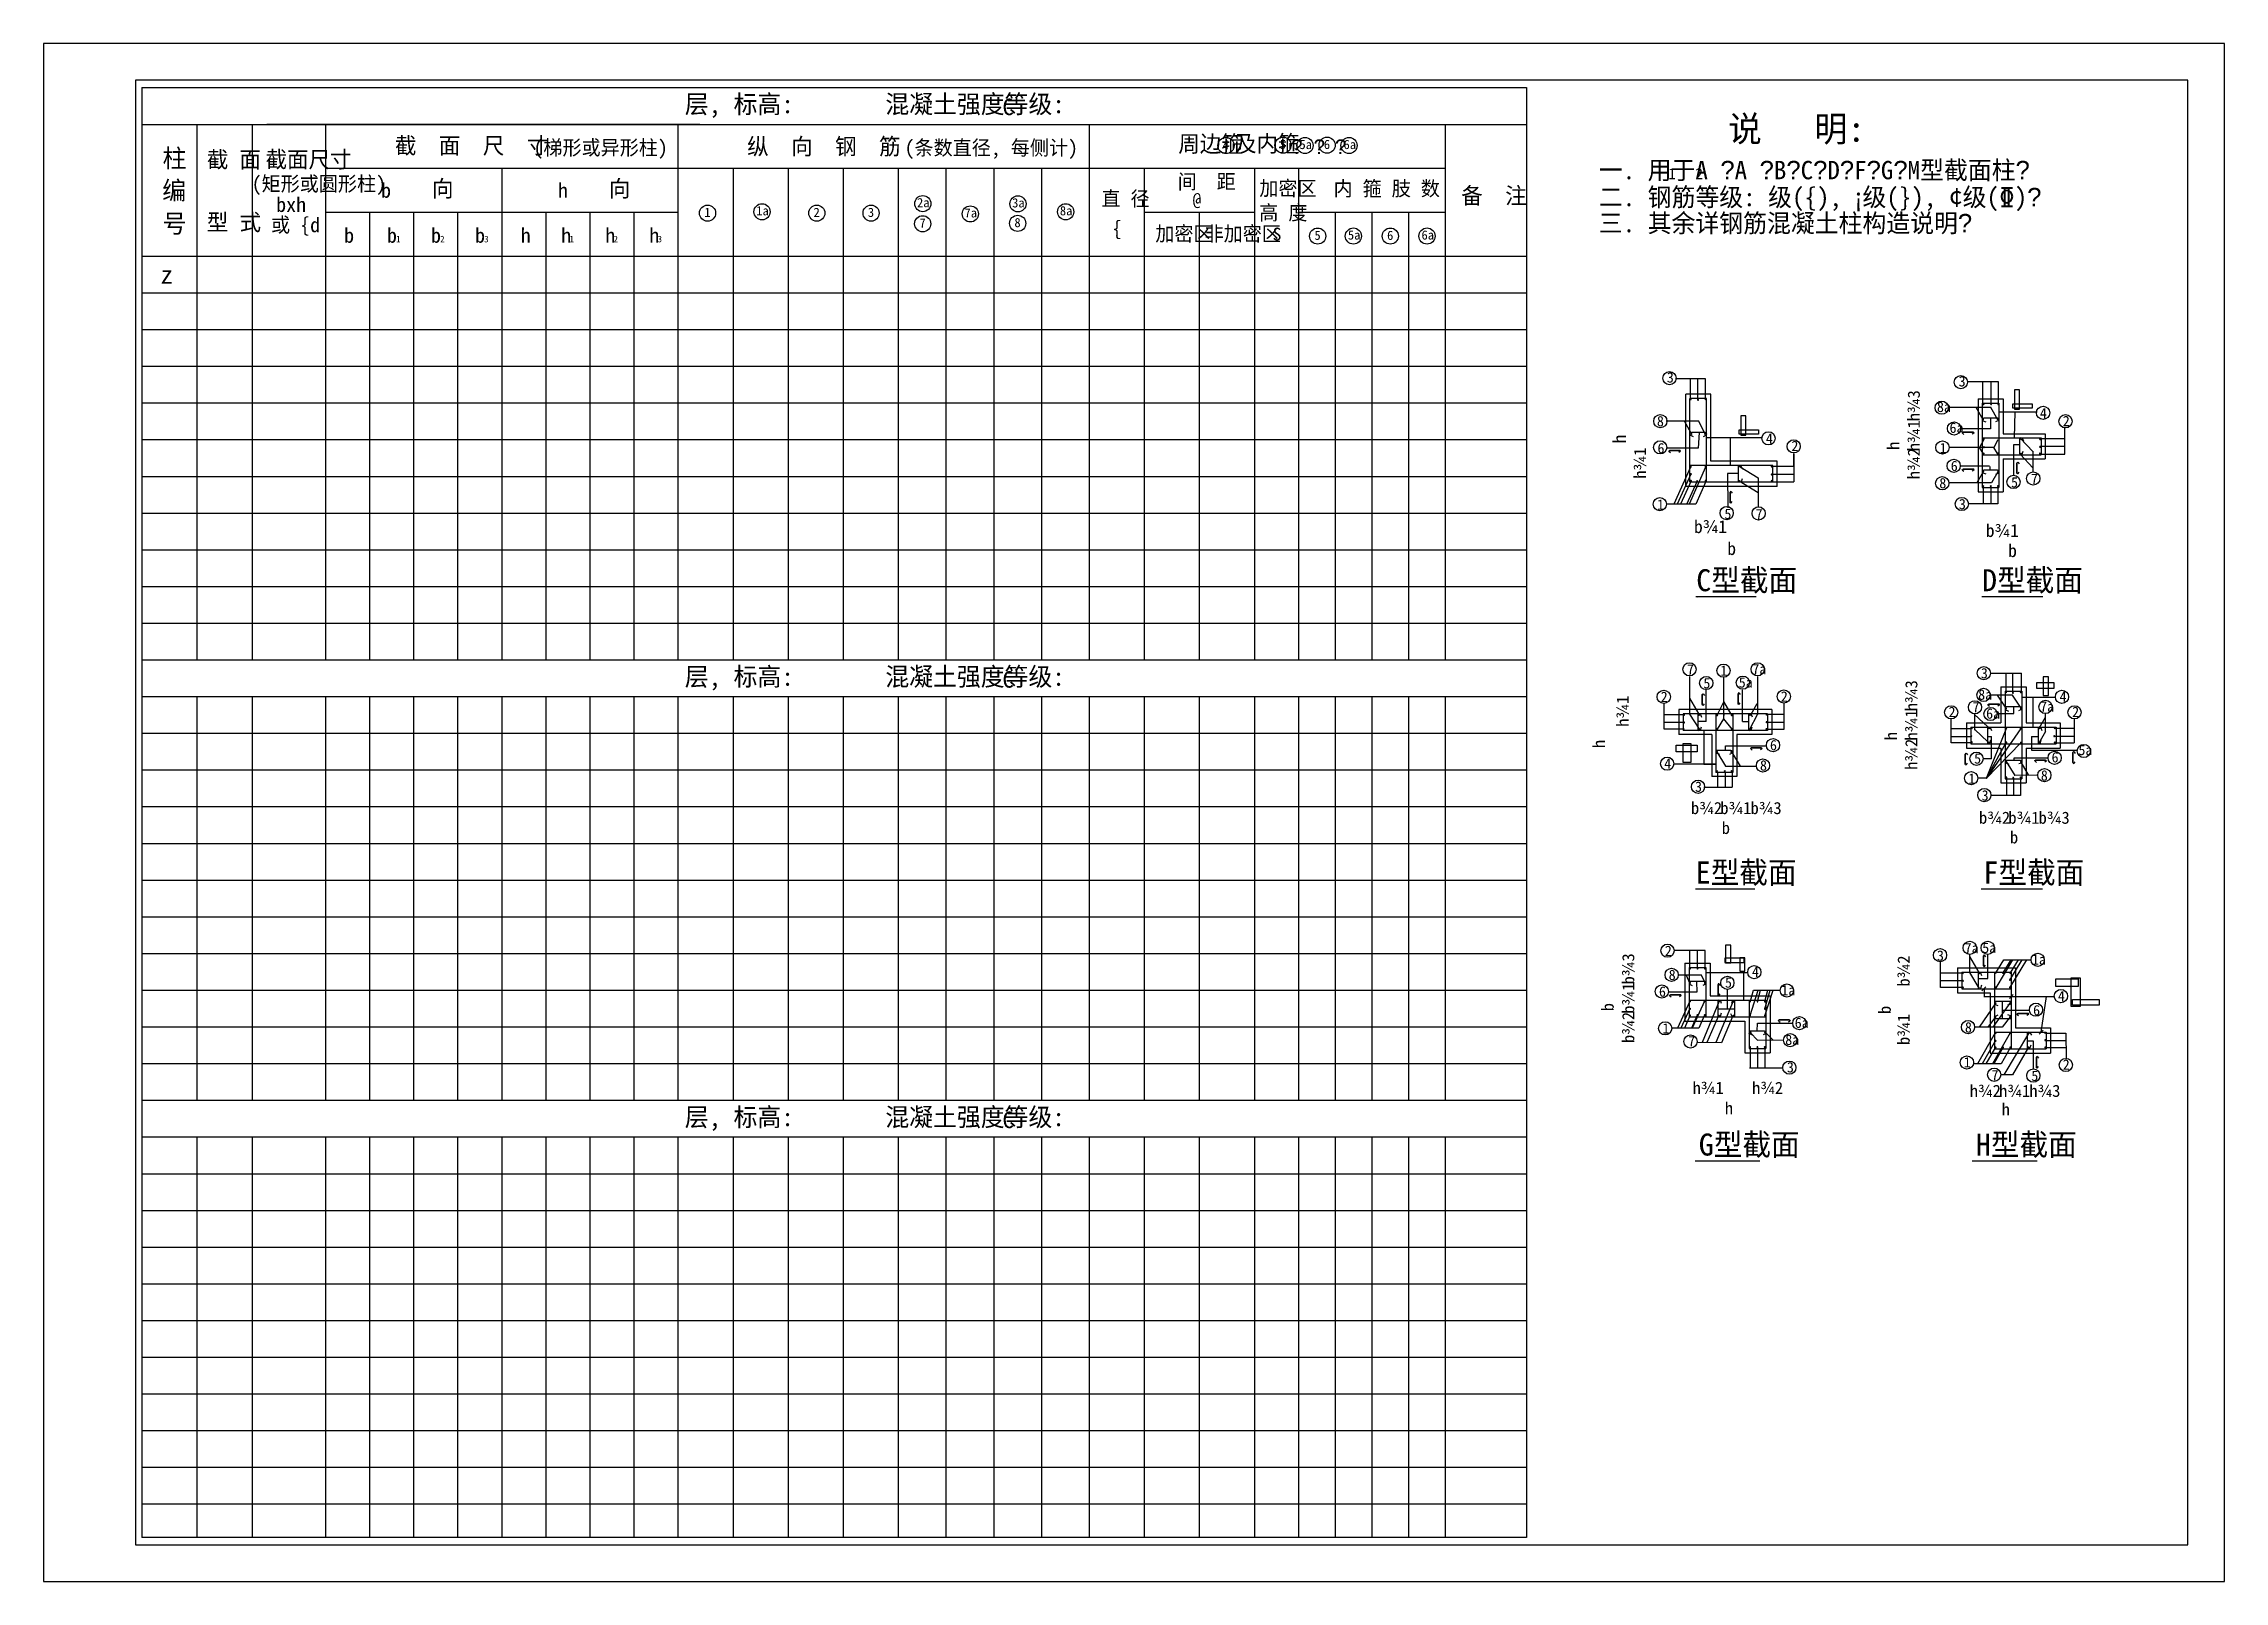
# Model space of a CAD drawing. Header units: metres. Extents: x 4568 to 182545, y -86951 to 35529.
# Drawn here: x 48245 to 89825, y -55926 to -26596 of the extents above; entities that cross this region are included whole.
import ezdxf

# ---------------------------------------------------------------- set-up
doc = ezdxf.new("R2010")
doc.units = ezdxf.units.M
for name, color, linetype in [('8', 7, 'Continuous'), ('BIAO', 3, 'Continuous'), ('DIM', 1, 'Continuous'), ('S-BAR', 1, 'Continuous'), ('S-THIN', 3, 'Continuous'), ('S-TXT', 7, 'Continuous'), ('TEXT', 7, 'Continuous'), ('TK', 7, 'Continuous'), ('Z', 4, 'Continuous')]:
    doc.layers.add(name, color=color, linetype=linetype)

msp = doc.modelspace()

# ---------------------------------------------------------------- texts
for s, height, p in [('层, 标高:        ', 350, (60469.43, -27923.49)), ('混凝土强度等级: ', 350, (64293.06, -27923.49)), (' C', 315, (66312.61, -27960.49)), ('一. 用于A %%141A %%141B%%141C%%141D%%141F%%141G%%141M型截面柱%%140', 350, (77897.82, -29182.81)), ('二. 钢筋等级:%%160级({), %%161级(}), %%162级(%%133)%%140', 350, (77897.82, -29697.4)), ('三. 其余详钢筋混凝土柱构造说明%%140', 350, (77897.82, -30194.37)), ('z', 350, (50471.02, -31176.29)), ('层, 标高:        ', 350, (60469.43, -38843.49)), ('混凝土强度等级: ', 350, (64293.06, -38843.49)), (' C', 315, (66312.61, -38880.49)), ('层, 标高:        ', 350, (60469.43, -47243.49)), ('混凝土强度等级: ', 350, (64293.06, -47243.49)), (' C', 315, (66312.61, -47280.49))]:
    msp.add_text(s, height=height).set_placement(p)
at = {"layer": 'S-TXT'}
for s, height, p in [('3', 196, (79194.07, -33060.3)), ('3', 196, (84757.44, -33134.58)), ('8a', 196, (84343.97, -33622.26)), ('4', 196, (86306.12, -33741.55)), ('8', 196, (79005.04, -33894.63)), ('4', 196, (81082, -34228.52)), ('6a', 196, (84584.35, -34020.05)), ('2', 196, (86743.64, -33892.1)), ('6', 196, (79016.51, -34408.68)), ('2', 196, (81569.02, -34368.16)), ('1', 196, (84397.79, -34407.2)), ('8', 196, (84389.32, -35076.4)), ('6', 196, (84607.7, -34748.57)), ('5', 196, (85757.2, -35060.15)), ('7', 196, (86136.58, -34995.12)), ('1', 196, (79008.83, -35486.57)), ('3', 196, (84762.34, -35476.56)), ('b%%1901', 245, (79712.65, -35930.85)), ('5', 196, (80292.32, -35661.73)), ('7', 196, (80886.72, -35667.84)), ('b%%1901', 245, (85275.83, -36005.14)), ('b', 245, (80347.65, -36348.85)), ('b', 245, (85702.31, -36389.11)), ('7', 196, (79579.24, -38629.09)), ('1', 196, (80216.1, -38651.83)), ('7a', 196, (80824.86, -38622.25)), ('3', 196, (85181.14, -38702.05)), ('2', 196, (79077.56, -39152.12)), ('5', 196, (79891.3, -38892.11)), ('5a', 196, (80565.02, -38877.29)), ('2', 196, (81367.77, -39145.81)), ('8a', 196, (85130.19, -39110.13)), ('4', 196, (86683.54, -39146.14)), ('2', 196, (84565.41, -39440.7)), ('7', 196, (85022.23, -39347.41)), ('6a', 196, (85281.93, -39472.02)), ('7a', 196, (86311.97, -39336.46)), ('2', 196, (86921.99, -39440.7)), ('6', 196, (81160.75, -40072.9)), ('4', 196, (79142.95, -40427.23)), ('8', 196, (80969.68, -40460.44)), ('5', 196, (85053.1, -40327.24)), ('6', 196, (86530.14, -40304.89)), ('5a', 196, (87041.92, -40166.33)), ('3', 196, (79731.6, -40866.32)), ('1', 196, (84944.65, -40713.4)), ('8', 196, (86325.2, -40651.66)), ('b%%1902', 231, (79654.64, -41290.86)), ('b%%1901', 231, (80213.73, -41290.86)), ('b%%1903', 231, (80790.3, -41290.86)), ('3', 196, (85196.64, -41032.48)), ('b', 231, (80241.65, -41670.24)), ('b%%1902', 231, (85146.96, -41475.34)), ('b%%1901', 231, (85706.05, -41475.34)), ('b%%1903', 231, (86282.61, -41475.34)), ('b', 231, (85737.35, -41850.2)), ('2', 196, (79155.84, -43997)), ('3', 196, (84344.61, -44087.04)), ('7a', 196, (84872.53, -43943.73)), ('5a', 196, (85208.18, -43940.35)), ('1a', 196, (86155.51, -44161.05)), ('8', 196, (79229.13, -44456.14)), ('5', 196, (80303.61, -44601.3)), ('4', 196, (80817.43, -44395.78)), ('6', 196, (79044.2, -44773.9)), ('1a', 196, (81377.27, -44747.8)), ('4', 196, (86649.88, -44859.87)), ('1', 196, (79110.83, -45475.99)), ('6a', 196, (81632.49, -45369.19)), ('8', 196, (84877.57, -45456.18)), ('6', 196, (86177.55, -45128.87)), ('7', 196, (79601.25, -45718)), ('8a', 196, (81452.04, -45693.96)), ('3', 196, (81483.3, -46217.78)), ('1', 196, (84856.08, -46122.19)), ('2', 196, (86743.04, -46167.26)), ('h%%1901', 231, (79684.76, -46627.96)), ('h%%1902', 231, (80818.76, -46627.96)), ('h%%1902', 231, (84969.57, -46684.95)), ('7', 196, (85385, -46366.99)), ('h%%1901', 231, (85528.67, -46684.95)), ('h%%1903', 231, (86105.23, -46684.95)), ('5', 196, (86143.96, -46379.89)), ('h', 231, (80299.18, -47014.66)), ('h', 231, (85577.4, -47039.02))]:
    msp.add_text(s, height=height, dxfattribs=at).set_placement(p)
for s, height, p in [('h%%1903', 231, (84017.44, -33799.38)), ('h', 245, (78413.84, -34221.28)), ('h%%1901', 231, (84017.44, -34371.71)), ('h%%1901', 231, (78797.26, -34894.73)), ('h', 231, (83627.36, -34345.96)), ('h%%1902', 231, (84017.44, -34905.01)), ('h%%1901', 231, (78467.31, -39626.09)), ('h%%1903', 231, (83971.35, -39330.55)), ('h%%1901', 231, (83971.35, -39889.26)), ('h', 231, (78013.78, -40033.07)), ('h', 231, (83585.66, -39882.82)), ('h%%1902', 231, (83971.35, -40447.98)), ('b%%1903', 231, (78573.98, -44539.89)), ('b%%1902', 231, (83824.54, -44580.4)), ('b%%1901', 231, (78573.98, -45098.61)), ('b', 231, (78182.36, -45052.06)), ('b%%1902', 231, (78573.98, -45657.33)), ('b', 231, (83464.94, -45104.35)), ('b%%1901', 231, (83824.54, -45695.2))]:
    msp.add_text(s, height=height, rotation=90, dxfattribs=at).set_placement(p)
at = {"layer": 'TEXT'}
for s, height, p in [('说   明:', 490, (80366.51, -28466.11)), ('柱', 350, (50513.17, -28956.22)), ('截 面', 315, (51356.3, -28963.26)), ('截面尺寸', 315, (52477.09, -28962.05)), ('截  面  尺  寸 ', 315, (54943.28, -28697.85)), ('(梯形或异形柱)', 280, (57583.06, -28718.97)), ('纵  向  钢  筋', 315, (61659.68, -28713.39)), ('(条数直径, 每侧计)', 280, (64658.69, -28721.59)), ('周边箍', 315, (69880.82, -28664.32)), ('4', 175, (70727.89, -28612.85)), ('及内箍', 315, (70961.19, -28658.75)), ('5', 175, (71815.29, -28605.35)), ('%%141', 280, (72031.86, -28703.26)), ('5a', 175, (72190.07, -28607.04)), ('%%141', 280, (72459.36, -28703.26)), ('6', 175, (72655.56, -28605.35)), ('%%141', 280, (72866.97, -28703.26)), ('6a', 175, (73030.33, -28607.04)), ('(矩形或圆形柱)', 280, (52210.43, -29407.72)), ('间  距', 280, (69868.1, -29366.83)), ('1', 210, (79223.19, -29181.52)), ('2', 210, (79739.88, -29181.52)), ('编', 350, (50507.26, -29571.3)), ('bxh', 280, (52678.31, -29806.53)), ('b', 280, (54679.04, -29534.76)), (' 向', 315, (55436.3, -29516.89)), ('h', 280, (58049.94, -29534.76)), (' 向', 315, (58807.2, -29516.89)), ('直 径', 280, (68414.51, -29692.08)), ('@', 245, (70151.12, -29681.01)), ('加密区', 280, (71424.31, -29494.88)), ('内 箍 肢 数', 280, (72840.22, -29499.23)), ('备  注', 315, (75274.92, -29651.61)), ('号', 350, (50513.17, -30201.99)), ('型 式', 315, (51356.3, -30159.48)), ('或 {d', 280, (52581.05, -30192.39)), ('1', 175, (60842.97, -29901.16)), ('1a', 175, (61833.05, -29870.67)), ('2', 175, (62925.48, -29901.16)), ('3', 175, (63960.68, -29901.16)), ('2a', 175, (64897.79, -29715.49)), ('7', 175, (64944.92, -30104.34)), ('7a', 175, (65803.78, -29911.58)), ('3a', 175, (66711.7, -29720.1)), ('8', 175, (66755.29, -30096.58)), ('8a', 175, (67621.74, -29870.67)), ('高 度', 280, (71423.11, -29959.23)), ('b', 280, (53974.62, -30393.73)), ('b', 280, (54791.47, -30393.73)), ('1', 126, (54964.91, -30386.28)), ('b', 280, (55631.47, -30393.73)), ('2', 126, (55804.91, -30386.28)), ('b', 280, (56471.47, -30393.73)), ('3', 126, (56644.91, -30386.28)), ('h', 280, (57341.19, -30393.73)), ('h', 280, (58112.66, -30393.73)), ('1', 126, (58270.97, -30386.28)), ('h', 280, (58952.66, -30393.73)), ('2', 126, (59110.97, -30386.28)), ('h', 280, (59792.66, -30393.73)), ('3', 126, (59950.97, -30386.28)), ('{', 280, (68616.98, -30259.23)), ('加密区', 280, (69441.68, -30361.29)), ('非加密区', 280, (70381.09, -30361.29)), ('S', 245, (71678.66, -30350.57)), ('5', 175, (72475.73, -30339.11)), ('5a', 175, (73113.19, -30333.71)), ('6', 175, (73860.35, -30339.11)), ('6a', 175, (74517.02, -30333.71))]:
    msp.add_text(s, height=height, dxfattribs=at).set_placement(p)
at = {"layer": 'Z'}
for s, p in [('C型截面', (79755.52, -37039.87)), ('D型截面', (85204.66, -37039.87)), ('E型截面', (79744.69, -42614.72)), ('F型截面', (85230.97, -42614.72)), ('G型截面', (79803.8, -47803.33)), ('H型截面', (85087.38, -47803.33))]:
    msp.add_text(s, height=420, dxfattribs=at).set_placement(p)

# ---------------------------------------------------------------- linework, layer by layer
at = {"layer": '8'}
for p, q in [((85525.52, -33620.42), (86253.26, -33620.42)), ((85525.52, -33620.42), (86253.26, -33620.42)), ((79802.92, -33798.59), (79184.46, -33798.59)), ((79802.92, -33798.59), (79184.46, -33798.59)), ((79656.91, -34023.17), (79530.5, -33798.59)), ((79812.25, -34012.91), (79789.48, -34310.9)), ((79812.25, -34012.91), (79789.48, -34310.9)), ((79922.31, -34044.22), (79802.92, -33798.59)), ((79922.31, -34044.22), (79802.92, -33798.59)), ((79789.48, -34310.9), (79198.49, -34310.9)), ((79789.48, -34310.9), (79198.49, -34310.9)), ((79953.57, -34107.38), (81017.84, -34107.38)), ((79953.57, -34107.38), (81017.84, -34107.38)), ((85238.77, -34144.49), (85158.41, -34300.91)), ((85505.88, -34150.38), (85430.91, -34300.91)), ((79646.93, -34674.91), (79329.17, -35379.47)), ((79650.51, -34809.27), (79389.67, -35379.47)), ((79928.62, -34671.66), (79618.65, -35377.63)), ((80594.53, -34665.71), (80933.57, -34880.06)), ((80933.57, -34880.06), (80933.57, -35425.27)), ((80933.57, -34900.41), (80933.57, -35425.27)), ((79655.44, -34935.5), (79452.35, -35379.47)), ((79655.44, -34935.5), (79452.35, -35379.47)), ((79774.32, -34939.94), (79571.23, -35383.91)), ((80573.46, -34932.39), (80933.57, -35160.06)), ((85669.03, -39644.45), (85283.37, -40611.38)), ((85945.23, -39659.41), (85283.54, -40610.94)), ((85657.04, -39929.36), (85283.33, -40611.23))]:
    msp.add_line(p, q, dxfattribs=at)
at = {"layer": 'BIAO'}
for p, q in [((50119.56, -27435.51), (50119.56, -55085.51)), ((76519.36, -27435.51), (76519.36, -55085.51)), ((51169.56, -28135.51), (51169.56, -38355.51)), ((52219.56, -28135.51), (52219.56, -38355.51)), ((60759.56, -28135.51), (52499.56, -28135.51)), ((53619.56, -28135.51), (53619.56, -38355.51)), ((60339.56, -28135.51), (60339.56, -38355.51)), ((60339.56, -28135.51), (60339.56, -38355.51)), ((68179.56, -28135.51), (68179.56, -37655.51)), ((68179.56, -28135.51), (68179.56, -38355.51)), ((74969.56, -28135.51), (74969.56, -38355.51)), ((69299.56, -28975.51), (53630.85, -28975.51)), ((56979.56, -28975.51), (56979.56, -38355.51)), ((61389.56, -28975.51), (61389.56, -38355.51)), ((62439.56, -28975.51), (62439.56, -38355.51)), ((63489.56, -28975.51), (63489.56, -38355.51)), ((64539.56, -28975.51), (64539.56, -38355.51)), ((65449.56, -28975.51), (65449.56, -38355.51)), ((66359.56, -28975.51), (66359.56, -38355.51)), ((67269.56, -28975.51), (67269.56, -38355.51)), ((74969.56, -28975.51), (67759.56, -28975.51)), ((69229.56, -28975.51), (69229.56, -38355.51)), ((71329.56, -28975.51), (71329.56, -38355.51)), ((72169.56, -28975.51), (72169.56, -38355.51)), ((74969.56, -28975.51), (74969.56, -38355.51)), ((60339.56, -29815.51), (53630.85, -29815.51)), ((54459.56, -29815.51), (54459.56, -38355.51)), ((55299.56, -29815.51), (55299.56, -38355.51)), ((56139.56, -29815.51), (56139.56, -38355.51)), ((57819.56, -29815.51), (57819.56, -38355.51)), ((58659.56, -29815.51), (58659.56, -38355.51)), ((59499.56, -29815.51), (59499.56, -38355.51)), ((71329.56, -29815.51), (69229.56, -29815.51)), ((70279.56, -29815.51), (70279.56, -38355.51)), ((74969.56, -29815.51), (72169.56, -29815.51)), ((72869.56, -29815.51), (72869.56, -38355.51)), ((73569.56, -29815.51), (73569.56, -38355.51)), ((74269.56, -29815.51), (74269.56, -38355.51)), ((63069.56, -30655.51), (50119.56, -30655.51)), ((76519.36, -30655.51), (63069.56, -30655.51)), ((63069.56, -31355.51), (50119.56, -31355.51)), ((76519.36, -31355.51), (63069.56, -31355.51)), ((63069.56, -32055.51), (50119.56, -32055.51)), ((76519.36, -32055.51), (63069.56, -32055.51)), ((63069.56, -32755.51), (50119.56, -32755.51)), ((76519.36, -32755.51), (63069.56, -32755.51)), ((63069.56, -33455.51), (50119.56, -33455.51)), ((76519.36, -33455.51), (63069.56, -33455.51)), ((63069.56, -34155.51), (50119.56, -34155.51)), ((76519.36, -34155.51), (63069.56, -34155.51)), ((63069.56, -34855.51), (50119.56, -34855.51)), ((76519.36, -34855.51), (63069.56, -34855.51)), ((63069.56, -35555.51), (50119.56, -35555.51)), ((76519.36, -35555.51), (63069.56, -35555.51)), ((63069.56, -36255.51), (50119.56, -36255.51)), ((76519.36, -36255.51), (63069.56, -36255.51)), ((63069.56, -36955.51), (50119.56, -36955.51)), ((76519.36, -36955.51), (63069.56, -36955.51)), ((63069.56, -37655.51), (50119.56, -37655.51)), ((76519.36, -37655.51), (63069.56, -37655.51)), ((63069.56, -38355.51), (50119.56, -38355.51)), ((76519.36, -38355.51), (63069.56, -38355.51)), ((63069.56, -39055.51), (50119.56, -39055.51)), ((51169.56, -39055.51), (51169.56, -46755.51)), ((52219.56, -39055.51), (52219.56, -46755.51)), ((53619.56, -39055.51), (53619.56, -46755.51)), ((54459.56, -39055.51), (54459.56, -46755.51)), ((55299.56, -39055.51), (55299.56, -46755.51)), ((56139.56, -39055.51), (56139.56, -46755.51)), ((56979.56, -39055.51), (56979.56, -46755.51)), ((57819.56, -39055.51), (57819.56, -46755.51)), ((58659.56, -39055.51), (58659.56, -46755.51)), ((59499.56, -39055.51), (59499.56, -46755.51)), ((60339.56, -39055.51), (60339.56, -46755.51)), ((60339.56, -39055.51), (60339.56, -46755.51)), ((61389.56, -39055.51), (61389.56, -46755.51)), ((62439.56, -39055.51), (62439.56, -46755.51)), ((76519.36, -39055.51), (63069.56, -39055.51)), ((63489.56, -39055.51), (63489.56, -46755.51)), ((64539.56, -39055.51), (64539.56, -46755.51)), ((65449.56, -39055.51), (65449.56, -46755.51)), ((66359.56, -39055.51), (66359.56, -46755.51)), ((67269.56, -39055.51), (67269.56, -46755.51)), ((68179.56, -39055.51), (68179.56, -46755.51)), ((69229.56, -39055.51), (69229.56, -46755.51)), ((70279.56, -39055.51), (70279.56, -46755.51)), ((71329.56, -39055.51), (71329.56, -46755.51)), ((72169.56, -39055.51), (72169.56, -46755.51)), ((72869.56, -39055.51), (72869.56, -46755.51)), ((73569.56, -39055.51), (73569.56, -46755.51)), ((74269.56, -39055.51), (74269.56, -46755.51)), ((74969.56, -39055.51), (74969.56, -46755.51)), ((63069.56, -39755.51), (50119.56, -39755.51)), ((76519.36, -39755.51), (63069.56, -39755.51)), ((63069.56, -40455.51), (50119.56, -40455.51)), ((76519.36, -40455.51), (63069.56, -40455.51)), ((63069.56, -41155.51), (50119.56, -41155.51)), ((76519.36, -41155.51), (63069.56, -41155.51)), ((63069.56, -41855.51), (50119.56, -41855.51)), ((76519.36, -41855.51), (63069.56, -41855.51)), ((63069.56, -42555.51), (50119.56, -42555.51)), ((76519.36, -42555.51), (63069.56, -42555.51)), ((63069.56, -43255.51), (50119.56, -43255.51)), ((76519.36, -43255.51), (63069.56, -43255.51)), ((63069.56, -43955.51), (50119.56, -43955.51)), ((76519.36, -43955.51), (63069.56, -43955.51)), ((63069.56, -44655.51), (50119.56, -44655.51)), ((76519.36, -44655.51), (63069.56, -44655.51)), ((63069.56, -45355.51), (50119.56, -45355.51)), ((76519.36, -45355.51), (63069.56, -45355.51)), ((63069.56, -46055.51), (50119.56, -46055.51)), ((76519.36, -46055.51), (63069.56, -46055.51)), ((63069.56, -46755.51), (50119.56, -46755.51)), ((76519.36, -46755.51), (63069.56, -46755.51)), ((63069.56, -47455.51), (50119.56, -47455.51)), ((51169.56, -47455.51), (51169.56, -55085.51)), ((52219.56, -47455.51), (52219.56, -55085.51)), ((53619.56, -47455.51), (53619.56, -55085.51)), ((54459.56, -47455.51), (54459.56, -55085.51)), ((55299.56, -47455.51), (55299.56, -55085.51)), ((56139.56, -47455.51), (56139.56, -55085.51)), ((56979.56, -47455.51), (56979.56, -55085.51)), ((57819.56, -47455.51), (57819.56, -55085.51)), ((58659.56, -47455.51), (58659.56, -55085.51)), ((59499.56, -47455.51), (59499.56, -55085.51)), ((60339.56, -47455.51), (60339.56, -55085.51)), ((60339.56, -47455.51), (60339.56, -55085.51)), ((61389.56, -47455.51), (61389.56, -55085.51)), ((62439.56, -47455.51), (62439.56, -55085.51)), ((76519.36, -47455.51), (63069.56, -47455.51)), ((63489.56, -47455.51), (63489.56, -55085.51)), ((64539.56, -47455.51), (64539.56, -55085.51)), ((65449.56, -47455.51), (65449.56, -55085.51)), ((66359.56, -47455.51), (66359.56, -55085.51)), ((67269.56, -47455.51), (67269.56, -55085.51)), ((68179.56, -47455.51), (68179.56, -55085.51)), ((69229.56, -47455.51), (69229.56, -55085.51)), ((70279.56, -47455.51), (70279.56, -55085.51)), ((71329.56, -47455.51), (71329.56, -55085.51)), ((72169.56, -47455.51), (72169.56, -55085.51)), ((72869.56, -47455.51), (72869.56, -55085.51)), ((73569.56, -47455.51), (73569.56, -55085.51)), ((74269.56, -47455.51), (74269.56, -55085.51)), ((74969.56, -47455.51), (74969.56, -55085.51)), ((63069.56, -48155.51), (50119.56, -48155.51)), ((76519.36, -48155.51), (63069.56, -48155.51)), ((63069.56, -48855.51), (50119.56, -48855.51)), ((76519.36, -48855.51), (63069.56, -48855.51)), ((63069.56, -49555.51), (50119.56, -49555.51)), ((76519.36, -49555.51), (63069.56, -49555.51)), ((63069.56, -50255.51), (50119.56, -50255.51)), ((76519.36, -50255.51), (63069.56, -50255.51)), ((63069.56, -50955.51), (50119.56, -50955.51)), ((76519.36, -50955.51), (63069.56, -50955.51)), ((63069.56, -51655.51), (50119.56, -51655.51)), ((76519.36, -51655.51), (63069.56, -51655.51)), ((63069.56, -52355.51), (50119.56, -52355.51)), ((76519.36, -52355.51), (63069.56, -52355.51)), ((63069.56, -53055.51), (50119.56, -53055.51)), ((76519.36, -53055.51), (63069.56, -53055.51)), ((63069.56, -53755.51), (50119.56, -53755.51)), ((76519.36, -53755.51), (63069.56, -53755.51)), ((63069.56, -54455.51), (50119.56, -54455.51)), ((76519.36, -54455.51), (63069.56, -54455.51)), ((63069.56, -55085.51), (50119.56, -55085.51)), ((76519.36, -55085.51), (63069.56, -55085.51))]:
    msp.add_line(p, q, dxfattribs=at)
at = {"layer": 'DIM'}
for p, q in [((79930.34, -32989.98), (79361.64, -32989.98)), ((79930.34, -32989.98), (79361.64, -32989.98)), ((79645.99, -33378.32), (79645.99, -32989.98)), ((79645.99, -33378.32), (79645.99, -32989.98)), ((79786.95, -33391.14), (79786.95, -33002.79)), ((79786.95, -33391.14), (79786.95, -33002.79)), ((79930.34, -33387.79), (79930.34, -32989.98)), ((79930.34, -33387.79), (79930.34, -32989.98)), ((85517.95, -33047.43), (84929.74, -33047.43)), ((85217.64, -33469.46), (85217.64, -33047.43)), ((85381.5, -33469.46), (85381.5, -33047.43)), ((85517.95, -33469.46), (85517.95, -33047.43)), ((85377.18, -33535.11), (84574.99, -33535.11)), ((85227.02, -33769.57), (85091.66, -33535.11)), ((85508.57, -33769.57), (85373.2, -33535.11)), ((85826.63, -33617.75), (85817.54, -34116.85)), ((79644.58, -34021.75), (79637.03, -34033.06)), ((79663.45, -34014.21), (79644.58, -34021.75)), ((79927.54, -34014.21), (79663.45, -34014.21)), ((79943.89, -34064.44), (79886.47, -34094.13)), ((79946.4, -34019.23), (79927.54, -34014.21)), ((79953.94, -34051.87), (79943.89, -34064.44)), ((79953.94, -34034.32), (79946.4, -34019.23)), ((84827.84, -34019.85), (84832.59, -34010.34)), ((84827.84, -34020.29), (84834.17, -34028.21)), ((84832.59, -34010.34), (84844.48, -34007.18)), ((84834.17, -34028.21), (84859.66, -34048.16)), ((85034.52, -34007.18), (84844.48, -34007.18)), ((84844.48, -34007.18), (85034.52, -34007.18)), ((85044.82, -34028.21), (85018.68, -34047.51)), ((85046.41, -34010.34), (85034.52, -34007.18)), ((85051.16, -34020.29), (85044.82, -34028.21)), ((85051.16, -34019.85), (85046.41, -34010.34)), ((85219.34, -33746.66), (85211.8, -33757.97)), ((85213.06, -33770.44), (85220.6, -33783.01)), ((85238.21, -33739.12), (85219.34, -33746.66)), ((85505.46, -33739.12), (85241.37, -33739.12)), ((85518.65, -33783.01), (85458.27, -33809.23)), ((85521.16, -33744.14), (85502.3, -33739.12)), ((85528.71, -33770.44), (85518.65, -33783.01)), ((85528.71, -33759.23), (85521.16, -33744.14)), ((86784.9, -34426.07), (86784.9, -33924.7)), ((79231.64, -34366.05), (79236.4, -34356.54)), ((79231.64, -34366.49), (79237.98, -34374.41)), ((79236.4, -34356.54), (79248.28, -34353.38)), ((79237.98, -34374.41), (79263.47, -34394.35)), ((79248.28, -34353.38), (79438.33, -34353.38)), ((79438.33, -34353.38), (79248.28, -34353.38)), ((79448.63, -34374.41), (79422.48, -34393.71)), ((79450.21, -34356.54), (79438.33, -34353.38)), ((79454.96, -34366.49), (79448.63, -34374.41)), ((79454.96, -34366.05), (79450.21, -34356.54)), ((80400.24, -34104.71), (80400.24, -34640.14)), ((80400.24, -34104.71), (80400.24, -34640.14)), ((81617.47, -34657.03), (81617.47, -34410.76)), ((81617.47, -34657.03), (81617.47, -34410.76)), ((81617.47, -34410.76), (81617.47, -34950.66)), ((81617.47, -34410.76), (81617.47, -34950.66)), ((85430.91, -34300.91), (84588.34, -34300.91)), ((85806.25, -34247.88), (85802.51, -34831.92)), ((85918.01, -34247.88), (85806.25, -34247.88)), ((85923.04, -34121.05), (85918.01, -34139.91)), ((85918.01, -34139.91), (85918.01, -34409.06)), ((85918.01, -34409.06), (85925.55, -34427.93)), ((85938.12, -34113.5), (85923.04, -34121.05)), ((85925.55, -34427.93), (85936.86, -34435.48)), ((85940.27, -34125.96), (86169.83, -34374.54)), ((85940.27, -34435.45), (86169.83, -34684.02)), ((85955.68, -34434.22), (85968.24, -34426.67)), ((85968.24, -34426.67), (85986.22, -34370.74)), ((86173.15, -34371.54), (86173.15, -34758.96)), ((86315.66, -34125.96), (86784.9, -34125.96)), ((86315.66, -34273.69), (86784.9, -34273.69)), ((86315.66, -34426.07), (86784.9, -34426.07)), ((80563.77, -34795.92), (80350.82, -34795.92)), ((80563.77, -34795.92), (80350.82, -34795.92)), ((80350.82, -34795.92), (80357.67, -35447.77)), ((80350.82, -34795.92), (80357.67, -35447.77)), ((80559.95, -34646.9), (80554.93, -34665.76)), ((80554.93, -34665.76), (80554.93, -34929.85)), ((80575.03, -34639.35), (80559.95, -34646.9)), ((80592.59, -34639.35), (80605.16, -34649.41)), ((80605.16, -34649.41), (80635.9, -34714.95)), ((81190.95, -34657.03), (81617.47, -34657.03)), ((81190.95, -34657.03), (81617.47, -34657.03)), ((81190.95, -34810.71), (81617.47, -34810.71)), ((81190.95, -34810.71), (81617.47, -34810.71)), ((85345.32, -34658.16), (84779.32, -34658.16)), ((84827.84, -34723.37), (84832.59, -34713.87)), ((84827.84, -34723.82), (84834.17, -34731.74)), ((84832.59, -34713.87), (84844.48, -34710.71)), ((84834.17, -34731.74), (84859.66, -34751.68)), ((85034.52, -34710.71), (84844.48, -34710.71)), ((84844.48, -34710.71), (85034.52, -34710.71)), ((85044.82, -34731.74), (85018.68, -34751.04)), ((85046.41, -34713.87), (85034.52, -34710.71)), ((85051.16, -34723.82), (85044.82, -34731.74)), ((85051.16, -34723.37), (85046.41, -34713.87)), ((85227.02, -34763.69), (85104.5, -34975.9)), ((85219.35, -34739.14), (85211.8, -34750.45)), ((85213.06, -34769.27), (85220.61, -34781.84)), ((85238.22, -34731.6), (85219.35, -34739.14)), ((85220.61, -34781.84), (85274.26, -34803.23)), ((85502.3, -34731.6), (85238.22, -34731.6)), ((85353.11, -34658.87), (85353.11, -34731.6)), ((85508.57, -34763.69), (85386.05, -34975.9)), ((85521.17, -34736.63), (85502.3, -34731.6)), ((85528.71, -34751.71), (85521.17, -34736.63)), ((85873.96, -34584.33), (85870.8, -34596.21)), ((85870.8, -34596.21), (85870.8, -34786.26)), ((85870.8, -34786.26), (85870.8, -34596.21)), ((85873.96, -34798.14), (85870.8, -34786.26)), ((85883.47, -34579.57), (85873.96, -34584.33)), ((85883.47, -34802.9), (85873.96, -34798.14)), ((85883.91, -34579.57), (85891.83, -34585.91)), ((85883.91, -34802.9), (85891.83, -34796.56)), ((85891.83, -34585.91), (85911.13, -34612.05)), ((85891.83, -34796.56), (85911.77, -34771.07)), ((79934.9, -34945.54), (79747.74, -35379.47)), ((79934.9, -34945.54), (79747.74, -35379.47)), ((80402.35, -35141.39), (80399.18, -35153.27)), ((80399.18, -35153.27), (80399.18, -35343.32)), ((80399.18, -35343.32), (80399.18, -35153.27)), ((80411.85, -35136.63), (80402.35, -35141.39)), ((80412.3, -35136.63), (80420.22, -35142.97)), ((80420.22, -35142.97), (80439.52, -35169.11)), ((80420.22, -35353.62), (80440.16, -35328.13)), ((80554.93, -34929.85), (80562.47, -34948.72)), ((80562.47, -34948.72), (80573.78, -34956.26)), ((81190.95, -34950.66), (81617.47, -34950.66)), ((81190.95, -34950.66), (81617.47, -34950.66)), ((85386.05, -34975.9), (84574.99, -34975.9)), ((85227.02, -35045.05), (85227.02, -35370.72)), ((85372.12, -35045.05), (85372.12, -35370.72)), ((85508.57, -35045.05), (85508.57, -35370.72)), ((79747.74, -35379.47), (79190.83, -35379.47)), ((79747.74, -35379.47), (79190.83, -35379.47)), ((80402.35, -35355.2), (80399.18, -35343.32)), ((80411.85, -35359.95), (80402.35, -35355.2)), ((80412.3, -35359.95), (80420.22, -35353.62)), ((85508.57, -35370.72), (84947.97, -35370.72)), ((79631.31, -39382.86), (79631.31, -38664.1)), ((79631.31, -39382.86), (79631.31, -38664.1)), ((80921.1, -38664.1), (80921.1, -39388.79)), ((85373.97, -38604.42), (85958.08, -38604.42)), ((85662.56, -38961.92), (85662.56, -38604.42)), ((85793.96, -38971.3), (85793.96, -38613.8)), ((85958.08, -38946.38), (85958.08, -38604.42)), ((79809.14, -39387.81), (79631.31, -39079.8)), ((79809.14, -39387.81), (79631.31, -39079.8)), ((79874.42, -39000.9), (79871.25, -39012.79)), ((79871.25, -39202.84), (79871.25, -39012.79)), ((79871.25, -39012.79), (79871.25, -39202.84)), ((79883.92, -38996.15), (79874.42, -39000.9)), ((79884.37, -38996.15), (79892.29, -39002.49)), ((79892.29, -39002.49), (79911.59, -39028.63)), ((79946.63, -39523.38), (79946.63, -38906.85)), ((80280.15, -39473.13), (80280.15, -38682.3)), ((80557.22, -38982.45), (80554.06, -38994.33)), ((80554.06, -39184.38), (80554.06, -38994.33)), ((80554.06, -38994.33), (80554.06, -39184.38)), ((80566.72, -38977.69), (80557.22, -38982.45)), ((80567.17, -38977.69), (80575.09, -38984.03)), ((80575.09, -38984.03), (80594.39, -39010.18)), ((80638.53, -39524.91), (80638.53, -38918.79)), ((85787.8, -39021.97), (85369.53, -39025.69)), ((85662.56, -39272.79), (85501.7, -39024.51)), ((85950.31, -39272.79), (85787.8, -39021.97)), ((85965.86, -39062.95), (86591.91, -39062.95)), ((86175.84, -39062.95), (86175.84, -39631.87)), ((79145.52, -39669.22), (79145.52, -39182.59)), ((79513.1, -39395.03), (79145.52, -39395.03)), ((79822.74, -39680.65), (79631.31, -39382.86)), ((79822.74, -39680.65), (79631.31, -39382.86)), ((79791.01, -39386.33), (79785.99, -39405.19)), ((79785.99, -39405.19), (79785.99, -39674.35)), ((79806.1, -39378.79), (79791.01, -39386.33)), ((79823.65, -39378.79), (79836.22, -39388.84)), ((79836.22, -39388.84), (79854.76, -39442.66)), ((79874.42, -39214.72), (79871.25, -39202.84)), ((79883.92, -39219.47), (79874.42, -39214.72)), ((79884.37, -39219.47), (79892.29, -39213.14)), ((79892.29, -39213.14), (79912.23, -39187.65)), ((80421.57, -39387.81), (80280.15, -39142.87)), ((80437.02, -39669.22), (80280.15, -39473.13)), ((80557.22, -39196.26), (80554.06, -39184.38)), ((80566.72, -39201.02), (80557.22, -39196.26)), ((80567.17, -39201.02), (80575.09, -39194.68)), ((80575.09, -39194.68), (80595.03, -39169.19)), ((80758.86, -39386.33), (80753.83, -39405.19)), ((80753.83, -39405.19), (80753.83, -39674.35)), ((80773.94, -39378.79), (80758.86, -39386.33)), ((80775.46, -39673.03), (80921.1, -39388.79)), ((80791.49, -39378.79), (80804.06, -39388.84)), ((80794.46, -39396.96), (80917.21, -39184.35)), ((80804.06, -39388.84), (80822.6, -39436.49)), ((81101.62, -39387.81), (81433.02, -39387.81)), ((81433.02, -39669.22), (81433.02, -39182.59)), ((84612.67, -39933.39), (84612.67, -39481.86)), ((85314.09, -39625.13), (85054.57, -39385.14)), ((85064.97, -39693.36), (85068.17, -39381.97)), ((85065.13, -39677.93), (85068.17, -39381.97)), ((85314.09, -39625.13), (85068.01, -39397.57)), ((85316.86, -39205.08), (85321.61, -39195.58)), ((85316.86, -39205.53), (85323.19, -39213.45)), ((85321.61, -39195.58), (85333.49, -39192.41)), ((85323.19, -39213.45), (85348.68, -39233.39)), ((85523.54, -39192.41), (85333.49, -39192.41)), ((85333.49, -39192.41), (85523.54, -39192.41)), ((85810.32, -39377.59), (85495.12, -39377.59)), ((85533.84, -39213.45), (85507.7, -39232.75)), ((85535.43, -39195.58), (85523.54, -39192.41)), ((85540.18, -39205.53), (85533.84, -39213.45)), ((85540.18, -39205.08), (85535.43, -39195.58)), ((85939.44, -39245.7), (85642.83, -39245.7)), ((85810.32, -39375.31), (85810.32, -39245.7)), ((85955.79, -39295.93), (85900.15, -39323.89)), ((85958.31, -39250.73), (85939.44, -39245.7)), ((85965.85, -39283.37), (85955.79, -39295.93)), ((85965.85, -39265.81), (85958.31, -39250.73)), ((86292.5, -39653.61), (86415.55, -39440.47)), ((86415.55, -39718.54), (86415.55, -39371.28)), ((86962.38, -39475.64), (86962.38, -39933.39)), ((79513.1, -39542.79), (79145.52, -39542.79)), ((79513.1, -39669.22), (79145.52, -39669.22)), ((79946.63, -39523.38), (79785.99, -39523.38)), ((79785.99, -39674.35), (79793.53, -39693.21)), ((79793.53, -39693.21), (79804.84, -39700.76)), ((79903.01, -39693.38), (79903.01, -40337.74)), ((80638.53, -39524.91), (80753.83, -39524.91)), ((80753.83, -39674.35), (80761.37, -39693.21)), ((80761.37, -39693.21), (80772.68, -39700.76)), ((81094.4, -39669.22), (81433.02, -39669.22)), ((81101.62, -39535.57), (81433.02, -39535.57)), ((84992.11, -39814.67), (84603.26, -39814.67)), ((85001.51, -39664.6), (84612.67, -39664.6)), ((85314.09, -39912.61), (85064.97, -39677.78)), ((85316.12, -39639.09), (85311.09, -39657.96)), ((85311.09, -39657.96), (85311.09, -39945.8)), ((85311.09, -39809.04), (85387.25, -39809.04)), ((85331.2, -39631.55), (85316.12, -39639.09)), ((85348.75, -39631.55), (85361.32, -39641.6)), ((85361.32, -39641.6), (85381.97, -39695.14)), ((85387.25, -40236.63), (85387.25, -39807.9)), ((86146.63, -39809.04), (86146.63, -40068.64)), ((86146.63, -39809.04), (86275.24, -39809.04)), ((86146.63, -39809.04), (86146.63, -39809.04)), ((86280.27, -39641.55), (86275.24, -39660.41)), ((86275.24, -39660.41), (86275.24, -39948.25)), ((86295.35, -39634), (86280.27, -39641.55)), ((86292.5, -39933.39), (86420.75, -39708.15)), ((86312.9, -39634), (86325.47, -39644.06)), ((86325.47, -39644.06), (86346.08, -39697.6)), ((86586.4, -39803.68), (86952.98, -39803.68)), ((86595.8, -39653.61), (86962.38, -39653.61)), ((80133.9, -40088.36), (80126.36, -40099.67)), ((80152.77, -40080.82), (80133.9, -40088.36)), ((80148.51, -40102.16), (80311.27, -40377.83)), ((80416.86, -40080.82), (80152.77, -40080.82)), ((80314.58, -40080.82), (80314.58, -39987.02)), ((80314.58, -39987.02), (81101.45, -39987.02)), ((80433.21, -40131.06), (80391.71, -40156.81)), ((80435.72, -40085.85), (80416.86, -40080.82)), ((80427.12, -40102.16), (80589.88, -40377.83)), ((80443.27, -40118.49), (80433.21, -40131.06)), ((80443.27, -40100.93), (80435.72, -40085.85)), ((80788.46, -40040.77), (80793.21, -40031.27)), ((80788.46, -40041.21), (80794.8, -40049.13)), ((80793.21, -40031.27), (80805.1, -40028.1)), ((80794.8, -40049.13), (80820.29, -40069.08)), ((80805.1, -40028.1), (80995.15, -40028.1)), ((80995.15, -40028.1), (80805.1, -40028.1)), ((81005.45, -40049.13), (80979.3, -40068.44)), ((81007.03, -40031.27), (80995.15, -40028.1)), ((81011.78, -40041.21), (81005.45, -40049.13)), ((81011.78, -40040.77), (81007.03, -40031.27)), ((85017.07, -39933.39), (84612.67, -39933.39)), ((84887.78, -40135.08), (84884.61, -40146.96)), ((84884.61, -40146.96), (84884.61, -40337.01)), ((84884.61, -40337.01), (84884.61, -40146.96)), ((84897.28, -40130.32), (84887.78, -40135.08)), ((84897.73, -40130.32), (84905.65, -40136.66)), ((84905.65, -40136.66), (84924.95, -40162.8)), ((84905.65, -40347.31), (84925.59, -40321.82)), ((85387.25, -40236.63), (85223.16, -40236.63)), ((85943.74, -39933.57), (85283.49, -40611.35)), ((85943.74, -39933.57), (85283.49, -40611.35)), ((85939.44, -40268.53), (85642.83, -40268.53)), ((85665.09, -40289.62), (85832.7, -40552.6)), ((85814.18, -40267.27), (85814.18, -40219)), ((85814.18, -40219), (86470.83, -40219)), ((85955.79, -40318.77), (85906.2, -40334.66)), ((85958.31, -40273.56), (85939.44, -40268.53)), ((85942.49, -40298.84), (86081.49, -40539.58)), ((85965.85, -40306.2), (85955.79, -40318.77)), ((85965.85, -40288.64), (85958.31, -40273.56)), ((86146.63, -40068.64), (87021.08, -40068.64)), ((86207.9, -40276.02), (86212.66, -40266.52)), ((86207.9, -40276.47), (86214.24, -40284.39)), ((86212.66, -40266.52), (86224.54, -40263.35)), ((86214.24, -40284.39), (86239.73, -40304.33)), ((86414.59, -40263.35), (86224.54, -40263.35)), ((86224.54, -40263.35), (86414.59, -40263.35)), ((86424.89, -40284.39), (86398.75, -40303.69)), ((86426.47, -40266.52), (86414.59, -40263.35)), ((86431.23, -40276.47), (86424.89, -40284.39)), ((86431.23, -40276.02), (86426.47, -40266.52)), ((86595.8, -39933.39), (86962.38, -39933.39)), ((86940.74, -40104.98), (86937.57, -40116.86)), ((86937.57, -40116.86), (86937.57, -40306.91)), ((86937.57, -40306.91), (86937.57, -40116.86)), ((86940.74, -40318.79), (86937.57, -40306.91)), ((86950.24, -40100.22), (86940.74, -40104.98)), ((86950.24, -40323.55), (86940.74, -40318.79)), ((86950.69, -40100.22), (86958.61, -40106.56)), ((86950.69, -40323.55), (86958.61, -40317.21)), ((86958.61, -40106.56), (86977.91, -40132.7)), ((86958.61, -40317.21), (86978.55, -40291.72)), ((80131.36, -40337.74), (79330.95, -40337.74)), ((79903.01, -40337.74), (80131.36, -40337.74)), ((80159.87, -40484.6), (80159.87, -40780.44)), ((80307.73, -40484.6), (80307.73, -40780.44)), ((80311.27, -40377.83), (80904.97, -40377.83)), ((80437.33, -40477.38), (80437.33, -40780.44)), ((84887.78, -40348.89), (84884.61, -40337.01)), ((84897.28, -40353.65), (84887.78, -40348.89)), ((84897.73, -40353.65), (84905.65, -40347.31)), ((85286.94, -40606.38), (85122.85, -40606.38)), ((85671.01, -40593.99), (85671.01, -40935.94)), ((85802.41, -40603.37), (85802.41, -40945.32)), ((85828.66, -40546.26), (86248.57, -40539.58)), ((85934.75, -40601.76), (85934.75, -40935.94)), ((79902.73, -40780.44), (80436.95, -40780.44)), ((85934.75, -40935.94), (85376.14, -40935.94)), ((79923.09, -43891.48), (79331.46, -43891.48)), ((79634.67, -44223.11), (79634.67, -43891.48)), ((79782.29, -44230.5), (79782.29, -43891.48)), ((79923.09, -44230.5), (79923.09, -43891.48)), ((84972.86, -44309.14), (84972.86, -43962.34)), ((85147.86, -44311.75), (84972.86, -44008.64)), ((85235.41, -43984.6), (85232.24, -43996.49)), ((85232.24, -44186.53), (85232.24, -43996.49)), ((85232.24, -43996.49), (85232.24, -44186.53)), ((85244.91, -43979.85), (85235.41, -43984.6)), ((85245.36, -43979.85), (85253.28, -43986.19)), ((85253.28, -43986.19), (85272.58, -44012.33)), ((85315.69, -44423.57), (85315.69, -43962.34)), ((85466.61, -44320.33), (85618.22, -44068.64)), ((85471.22, -44602.66), (85791.14, -44071.04)), ((85605.61, -44320.33), (85757.21, -44068.64)), ((85618.22, -44068.64), (86135.34, -44071.04)), ((85736.95, -44459.82), (85971.37, -44070.28)), ((85736.95, -44602.66), (86056.87, -44071.04)), ((85744.08, -44317.96), (85900.46, -44071.04)), ((79856.94, -44361.83), (79415.66, -44361.83)), ((79634.67, -44518.72), (79568.52, -44369.22)), ((79913.91, -44486.46), (79617.3, -44486.46)), ((79758.71, -44486.46), (79768.17, -44684.44)), ((79923.09, -44511.33), (79856.94, -44361.83)), ((79932.77, -44491.48), (79913.91, -44486.46)), ((79932.97, -44312.59), (80725.8, -44312.59)), ((80653.46, -44312.78), (80653.46, -44840.4)), ((84410.71, -44598.27), (84410.71, -44109.26)), ((84826.19, -44324.35), (84410.71, -44324.35)), ((84840.17, -44471.98), (84410.71, -44471.98)), ((85147.86, -44612.25), (84972.86, -44309.14)), ((85132.48, -44314.02), (85127.45, -44332.88)), ((85127.45, -44332.88), (85127.45, -44620.73)), ((85147.56, -44306.48), (85132.48, -44314.02)), ((85133.88, -44423.57), (85315.69, -44423.57)), ((85165.11, -44306.48), (85177.68, -44316.53)), ((85177.68, -44316.53), (85196.86, -44366.35)), ((85235.41, -44198.42), (85232.24, -44186.53)), ((85244.91, -44203.17), (85235.41, -44198.42)), ((85245.36, -44203.17), (85253.28, -44196.83)), ((85253.28, -44196.83), (85273.22, -44171.35)), ((79768.17, -44684.44), (79229.18, -44684.44)), ((79244.58, -44749.59), (79249.34, -44740.09)), ((79244.58, -44750.04), (79250.92, -44757.96)), ((79249.34, -44740.09), (79261.22, -44736.92)), ((79250.92, -44757.96), (79276.41, -44777.9)), ((79451.27, -44736.92), (79261.22, -44736.92)), ((79261.22, -44736.92), (79451.27, -44736.92)), ((79634.67, -44858.68), (79398.73, -45372.63)), ((79461.57, -44757.96), (79435.42, -44777.26)), ((79463.15, -44740.09), (79451.27, -44736.92)), ((79467.91, -44750.04), (79461.57, -44757.96)), ((79467.91, -44749.59), (79463.15, -44740.09)), ((79915.31, -44858.68), (79679.36, -45372.63)), ((80195.17, -44858.68), (79865.81, -45644.91)), ((79930.26, -44536.69), (79880.63, -44560.59)), ((79940.32, -44524.12), (79930.26, -44536.69)), ((79940.32, -44506.57), (79932.77, -44491.48)), ((80460.24, -44858.68), (80130.88, -45644.91)), ((80171.35, -44847.71), (80166.32, -44866.57)), ((80166.32, -44866.57), (80166.32, -45154.42)), ((80186.43, -44840.17), (80171.35, -44847.71)), ((80174.83, -44530.44), (80171.67, -44542.32)), ((80171.67, -44542.32), (80171.67, -44732.37)), ((80171.67, -44732.37), (80171.67, -44542.32)), ((80174.83, -44744.25), (80171.67, -44732.37)), ((80184.34, -44525.68), (80174.83, -44530.44)), ((80184.34, -44749.01), (80174.83, -44744.25)), ((80184.78, -44525.68), (80192.7, -44532.02)), ((80184.78, -44749.01), (80192.7, -44742.67)), ((80192.7, -44532.02), (80212, -44558.17)), ((80192.7, -44742.67), (80212.64, -44717.18)), ((80203.98, -44840.17), (80216.55, -44850.22)), ((80216.55, -44850.22), (80232.49, -44898.4)), ((80344.63, -44636.42), (80344.63, -45010.92)), ((80490.34, -45133.39), (80490.34, -44845.55)), ((80780.96, -44880.85), (80849.93, -44651.82)), ((80780.96, -45132.13), (80936.73, -44651.82)), ((80849.93, -44651.82), (81353.06, -44651.82)), ((80921.18, -44866.07), (80981.61, -44651.82)), ((81061.99, -44866.07), (81122.42, -44651.82)), ((81061.99, -45139.52), (81222.03, -44651.82)), ((81061.99, -45006.79), (81162.11, -44651.82)), ((84840.17, -44598.27), (84410.71, -44598.27)), ((85468.52, -44888.15), (85148.21, -45356.48)), ((85193.55, -44555.78), (85174.11, -44619.44)), ((85239.44, -44770.02), (86584.47, -44770.02)), ((85243.64, -44624.13), (85243.64, -44770.02)), ((85746.6, -44879.49), (85410.69, -45355.65)), ((85739.27, -44863.05), (85442.66, -44863.05)), ((85588.42, -44863.05), (85588.42, -45191.93)), ((85758.13, -44868.07), (85739.27, -44863.05)), ((85765.68, -44900.71), (85755.62, -44913.28)), ((85765.68, -44883.16), (85758.13, -44868.07)), ((86328.91, -45450.57), (86431.45, -44767.9)), ((79634.67, -44999.4), (79463.33, -45372.63)), ((79634.29, -45139.52), (79529.3, -45372.63)), ((79767.11, -45139.52), (79662.13, -45372.63)), ((79907.92, -45139.52), (79802.93, -45372.63)), ((80179.21, -45139.52), (79957.51, -45644.91)), ((80166.32, -45006.49), (80490.34, -45006.49)), ((80452.84, -45139.52), (80238.92, -45652.7)), ((80440.11, -45149.74), (80417.5, -45101.57)), ((80452.68, -45159.8), (80440.11, -45149.74)), ((80470.23, -45159.8), (80485.32, -45152.25)), ((80485.32, -45152.25), (80490.34, -45133.39)), ((80919.12, -45431.62), (80921.47, -45279.93)), ((80921.47, -45279.93), (81585.32, -45279.93)), ((81321.78, -45230.17), (81326.53, -45220.67)), ((81321.78, -45230.62), (81328.12, -45238.53)), ((81326.53, -45220.67), (81338.42, -45217.5)), ((81328.12, -45238.53), (81353.61, -45258.48)), ((81528.47, -45217.5), (81338.42, -45217.5)), ((81338.42, -45217.5), (81528.47, -45217.5)), ((81538.77, -45238.53), (81512.62, -45257.84)), ((81540.35, -45220.67), (81528.47, -45217.5)), ((81545.1, -45230.62), (81538.77, -45238.53)), ((81545.1, -45230.17), (81540.35, -45220.67)), ((85461.87, -45156.78), (85312.84, -45356.19)), ((85436.36, -45154.27), (85446.42, -45141.7)), ((85436.36, -45171.83), (85443.9, -45186.91)), ((85443.9, -45186.91), (85462.77, -45191.93)), ((85446.42, -45149.99), (85512.66, -45121.23)), ((85462.77, -45191.93), (85759.38, -45191.93)), ((85737.97, -45157.38), (85588.94, -45356.79)), ((85589.5, -45030.27), (86108.33, -45030.27)), ((85755.62, -44913.28), (85689.38, -44933.75)), ((85870.56, -45104.78), (85875.31, -45095.28)), ((85870.56, -45105.23), (85876.89, -45113.15)), ((85875.31, -45095.28), (85887.19, -45092.12)), ((85876.89, -45113.15), (85902.38, -45133.09)), ((85887.19, -45092.12), (86077.24, -45092.12)), ((86077.24, -45092.12), (85887.19, -45092.12)), ((86087.54, -45113.15), (86061.4, -45132.45)), ((86089.13, -45095.28), (86077.24, -45092.12)), ((86093.88, -45105.23), (86087.54, -45113.15)), ((86093.88, -45104.78), (86089.13, -45095.28)), ((79802.93, -45372.63), (79297.29, -45372.63)), ((80238.92, -45652.7), (79772, -45644.91)), ((81059.68, -45431.19), (80763.06, -45431.19)), ((80789.94, -45464.69), (80925.41, -45600.07)), ((80925.41, -45600.07), (81416.96, -45597.72)), ((81076.03, -45481.43), (81033.1, -45498.69)), ((81078.54, -45436.22), (81059.68, -45431.19)), ((81069.38, -45449.91), (81218.24, -45598.67)), ((81086.09, -45468.86), (81076.03, -45481.43)), ((81086.09, -45451.3), (81078.54, -45436.22)), ((85588.94, -45356.79), (85059.93, -45356.79)), ((85455.55, -45464.82), (85115.13, -46054.44)), ((85462.55, -45611.07), (85206.57, -46054.44)), ((85462.55, -45737.36), (85279.48, -46054.44)), ((85742.27, -45464.82), (85401.84, -46054.44)), ((85610.1, -45737.36), (85427.03, -46054.44)), ((86088.16, -45473.47), (85618.03, -46261.84)), ((86088.16, -45734.05), (85783.45, -46261.84)), ((86063.94, -45618.18), (86182.3, -45618.18)), ((86072.77, -45455.99), (86067.75, -45474.86)), ((86067.75, -45474.86), (86067.75, -45762.7)), ((86087.86, -45448.45), (86072.77, -45455.99)), ((86105.41, -45448.45), (86117.98, -45458.51)), ((86117.98, -45458.51), (86145.44, -45508.3)), ((86182.3, -45618.18), (86182.3, -46164.18)), ((86420.58, -45471.8), (86801.74, -45471.8)), ((86426.23, -45606.29), (86802.95, -45606.29)), ((86801.74, -45471.8), (86806.02, -45948.13)), ((80773.57, -46129.83), (81409.57, -46129.83)), ((80785.47, -45744.09), (80785.47, -46135.78)), ((80921.18, -45745.53), (80921.18, -46129.83)), ((81061.99, -45745.53), (81061.99, -46129.83)), ((85567.27, -46054.44), (85038.26, -46054.44)), ((85742.27, -45751.33), (85567.27, -46054.44)), ((86245.36, -45918.05), (86242.2, -45929.94)), ((86242.2, -46119.98), (86242.2, -45929.94)), ((86242.2, -45929.94), (86242.2, -46119.98)), ((86245.36, -46131.87), (86242.2, -46119.98)), ((86254.87, -45913.3), (86245.36, -45918.05)), ((86254.87, -46136.62), (86245.36, -46131.87)), ((86255.31, -45913.3), (86263.23, -45919.64)), ((86255.31, -46136.62), (86263.23, -46130.29)), ((86263.23, -45919.64), (86282.53, -45945.78)), ((86263.23, -46130.29), (86283.18, -46104.8)), ((86426.23, -45745.7), (86804.2, -45745.7)), ((85783.45, -46261.84), (85565.77, -46261.84)), ((80013.46, -46691.76), (80013.46, -46691.76))]:
    msp.add_line(p, q, dxfattribs=at)
for points in [[(85276.43, -44586.45), (85202.19, -44660.7)], [(85799.75, -44732.9), (85725.5, -44807.14)], [(86367.79, -45413.45), (86293.54, -45487.69)]]:
    msp.add_lwpolyline(points, dxfattribs=at)
for centre in [(70789.36, -28540.37), (71876.76, -28532.87), (72295.09, -28539.31), (72717.02, -28532.87), (73135.35, -28539.31), (65008.02, -29647.76), (66821.94, -29652.38), (60904.43, -29828.68), (61943.28, -29802.94), (62986.94, -29828.68), (64022.15, -29828.68), (65006.39, -30031.87), (65914.02, -29843.86), (66816.76, -30024.11), (67731.97, -29802.94), (72537.2, -30266.63), (73218.21, -30265.98), (73921.81, -30266.63), (74622.04, -30265.98)]:
    msp.add_circle(centre, 154, dxfattribs=at)
at = {"layer": 'S-BAR'}
for p, q in [((85920.39, -33199.76), (85823.06, -33199.76)), ((85920.39, -33199.76), (85823.06, -33199.76)), ((85823.06, -33199.76), (85823.06, -33566.35)), ((85823.06, -33199.76), (85823.06, -33566.35)), ((85920.39, -33566.35), (85920.39, -33199.76)), ((85920.39, -33566.35), (85920.39, -33199.76)), ((80035.61, -33279.56), (79554.01, -33279.56)), ((80035.61, -33279.56), (79554.01, -33279.56)), ((79953.57, -33361.6), (79636.05, -33361.6)), ((79953.57, -33361.6), (79636.05, -33361.6)), ((79636.05, -34957.66), (79636.05, -33361.6)), ((79636.05, -34957.66), (79636.05, -33361.6)), ((79953.57, -34957.66), (79953.57, -33361.6)), ((79953.57, -34957.66), (79953.57, -33361.6)), ((85209.96, -33453.91), (85209.96, -35060.93)), ((85527.48, -33453.91), (85527.48, -35060.93)), ((85793.12, -33551.39), (85793.12, -33469.09)), ((85793.12, -33551.39), (85793.12, -33469.09)), ((85793.12, -33469.09), (86159.95, -33469.09)), ((85793.12, -33469.09), (86159.95, -33469.09)), ((86159.95, -33551.39), (85793.12, -33551.39)), ((86159.95, -33551.39), (85793.12, -33551.39)), ((85823.06, -33566.35), (85920.39, -33566.35)), ((85823.06, -33566.35), (85920.39, -33566.35)), ((86159.95, -33469.09), (86159.95, -33551.39)), ((86159.95, -33469.09), (86159.95, -33551.39)), ((80575.89, -33965.16), (80942.73, -33965.16)), ((80575.89, -33965.16), (80942.73, -33965.16)), ((80575.89, -34047.45), (80575.89, -33965.16)), ((80575.89, -34047.45), (80575.89, -33965.16)), ((80942.73, -34047.45), (80575.89, -34047.45)), ((80942.73, -34047.45), (80575.89, -34047.45)), ((80703.16, -33695.83), (80605.84, -33695.83)), ((80703.16, -33695.83), (80605.84, -33695.83)), ((80605.84, -33695.83), (80605.84, -34062.42)), ((80605.84, -33695.83), (80605.84, -34062.42)), ((80605.84, -34062.42), (80703.16, -34062.42)), ((80605.84, -34062.42), (80703.16, -34062.42)), ((80703.16, -34062.42), (80703.16, -33695.83)), ((80703.16, -34062.42), (80703.16, -33695.83)), ((80942.73, -33965.16), (80942.73, -34047.45)), ((80942.73, -33965.16), (80942.73, -34047.45)), ((85209.96, -34436.11), (86328.88, -34436.11)), ((81213.49, -34640.14), (79636.05, -34640.14)), ((81213.49, -34640.14), (79636.05, -34640.14)), ((81213.49, -34957.66), (81213.49, -34640.14)), ((81213.49, -34957.66), (81213.49, -34640.14)), ((81295.53, -35039.7), (81295.53, -34558.1)), ((81295.53, -35039.7), (81295.53, -34558.1)), ((81213.49, -34957.66), (79636.05, -34957.66)), ((81213.49, -34957.66), (79636.05, -34957.66)), ((85645.08, -38946.44), (85645.08, -40615.71)), ((85962.6, -38946.44), (85962.6, -40615.71)), ((86252.24, -38895.55), (86252.24, -38778.97)), ((86252.24, -38778.97), (86571.1, -38778.97)), ((86571.1, -38895.55), (86252.24, -38895.55)), ((86470, -38670.17), (86368.9, -38670.17)), ((86368.9, -38670.17), (86368.9, -39027.67)), ((86368.9, -39027.67), (86470, -39027.67)), ((86470, -39027.67), (86470, -38670.17)), ((86571.1, -38778.97), (86571.1, -38895.55)), ((81113.56, -39375.86), (79506.54, -39375.86)), ((80131.36, -39375.86), (80131.36, -40494.77)), ((81113.56, -39693.38), (79506.54, -39693.38)), ((84992.97, -39631.87), (86614.72, -39631.87)), ((79374.9, -39977.96), (79769.78, -39977.96)), ((79374.9, -40104.8), (79374.9, -39977.96)), ((79769.78, -40104.8), (79374.9, -40104.8)), ((79501.83, -39949.77), (79501.83, -40302.1)), ((79501.83, -40302.1), (79656.95, -40302.1)), ((79656.95, -39949.77), (79501.98, -39949.77)), ((79656.95, -40302.1), (79656.95, -39949.77)), ((79769.78, -39977.96), (79769.78, -40104.8)), ((84992.97, -39949.39), (86614.72, -39949.39)), ((80300.75, -44036.74), (80300.75, -44121.71)), ((80670.88, -44036.74), (80300.75, -44036.74)), ((80416.22, -43790.89), (80312.69, -43790.89)), ((80312.69, -43790.89), (80312.69, -44130.85)), ((80416.22, -44130.85), (80416.22, -43790.89)), ((80588.35, -44029.24), (80588.35, -44284.16)), ((80680.88, -44029.24), (80588.35, -44029.24)), ((80670.88, -44121.71), (80670.88, -44036.74)), ((80680.88, -44284.16), (80680.88, -44029.24)), ((79619.84, -44215.85), (79619.84, -45157.92)), ((79937.36, -44215.85), (79937.36, -45157.92)), ((80300.75, -44121.71), (80670.88, -44121.71)), ((80312.69, -44130.85), (80416.22, -44130.85)), ((80588.35, -44284.16), (80680.88, -44284.16)), ((84816.02, -44303.35), (85758.1, -44303.35)), ((85440.58, -44303.35), (85440.58, -45766.91)), ((85758.1, -44303.35), (85758.1, -45766.91)), ((86610.58, -44577.01), (86610.58, -44435.68)), ((86610.58, -44435.68), (87034.86, -44435.68)), ((86904.32, -44957.51), (86904.32, -44413.93)), ((86904.32, -44413.93), (87078.38, -44413.93)), ((87034.86, -44435.68), (87034.86, -44577.01)), ((87078.38, -44413.93), (87078.38, -44957.51)), ((79619.84, -44840.4), (81083.41, -44840.4)), ((80765.89, -44840.4), (80765.89, -45760.03)), ((84816.02, -44620.87), (85758.1, -44620.87)), ((87034.86, -44577.01), (86610.58, -44577.01)), ((86926.07, -44935.77), (86926.07, -44827.05)), ((86926.07, -44827.05), (87437.38, -44827.05)), ((87437.38, -44827.05), (87437.38, -44935.77)), ((79619.84, -45157.92), (81083.41, -45157.92)), ((81083.41, -45147.25), (81083.41, -45760.03)), ((87078.38, -44957.51), (86904.32, -44957.51)), ((87437.38, -44935.77), (86926.07, -44935.77)), ((85440.58, -45449.39), (86428.06, -45449.39)), ((85747.43, -45766.91), (86428.06, -45766.91))]:
    msp.add_line(p, q, dxfattribs=at)
for points in [[(79640.53, -33377.67, 1), (79658.32, -33377.67, 1)], [(79640.53, -33377.67, 1), (79658.32, -33377.67, 1)], [(79781.49, -33390.49, 1), (79799.28, -33390.49, 1)], [(79781.49, -33390.49, 1), (79799.28, -33390.49, 1)], [(79925.29, -33377.85, 1), (79943.08, -33377.85, 1)], [(79925.29, -33377.85, 1), (79943.08, -33377.85, 1)], [(85223.97, -33471.37, 1), (85241.76, -33471.37, 1)], [(85367.16, -33470.19, 1), (85384.95, -33470.19, 1)], [(85503.61, -33470.19, 1), (85521.4, -33470.19, 1)], [(79654.92, -34039.98, 1), (79672.71, -34039.98, 1)], [(79915.23, -34039.64, 1), (79933.01, -34039.64, 1)], [(85217.05, -33763.53, 1), (85234.84, -33763.53, 1)], [(85503.12, -33763.57, 1), (85520.91, -33763.57, 1)], [(85226.3, -34412.31, 1), (85244.08, -34412.31, 1)], [(85228.52, -34137.26, 1), (85246.31, -34137.26, 1)], [(85228.52, -34289.68, 1), (85246.31, -34289.68, 1)], [(85234.41, -34144.35, 1), (85240.29, -34144.35, 1)], [(85234.41, -34296.77, 1), (85240.29, -34296.77, 1)], [(85236.87, -34414.54, 1), (85242.75, -34414.54, 1)], [(85494.92, -34413, 1), (85512.71, -34413, 1)], [(85502.93, -34413.29, 1), (85508.81, -34413.29, 1)], [(85519.58, -34114.03, 1), (85537.36, -34114.03, 1)], [(85937.41, -34135.66, 1), (85955.19, -34135.66, 1)], [(85940.11, -34418.06, 1), (85957.9, -34418.06, 1)], [(86297.46, -34416.42, 1), (86315.24, -34416.42, 1)], [(86301.65, -34138.26, 1), (86319.44, -34138.26, 1)], [(86301.65, -34285.99, 1), (86319.44, -34285.99, 1)], [(79640.7, -34664.76, 1), (79658.49, -34664.76, 1)], [(79640.7, -34664.76, 1), (79658.49, -34664.76, 1)], [(79645.44, -34808.54, 1), (79663.23, -34808.54, 1)], [(79645.44, -34808.54, 1), (79663.23, -34808.54, 1)], [(79645.44, -34934.77, 1), (79663.23, -34934.77, 1)], [(79645.44, -34934.77, 1), (79663.23, -34934.77, 1)], [(79924.94, -34934.59, 1), (79942.73, -34934.59, 1)], [(79924.94, -34934.59, 1), (79942.73, -34934.59, 1)], [(79925.11, -34664.58, 1), (79942.9, -34664.58, 1)], [(79925.11, -34664.58, 1), (79942.9, -34664.58, 1)], [(80580.35, -34665.06, 1), (80580.35, -34647.27, 1)], [(81194.28, -34940.72, 1), (81194.28, -34922.94, 1)], [(81194.28, -34940.72, 1), (81194.28, -34922.94, 1)], [(81194.89, -34668.52, 1), (81194.89, -34650.73, 1)], [(81194.89, -34668.52, 1), (81194.89, -34650.73, 1)], [(81194.89, -34822.19, 1), (81194.89, -34804.41, 1)], [(81194.89, -34822.19, 1), (81194.89, -34804.41, 1)], [(85218.18, -34759.29, 1), (85235.97, -34759.29, 1)], [(85503.38, -34755.58, 1), (85521.17, -34755.58, 1)], [(79764.33, -34939.21, 1), (79782.11, -34939.21, 1)], [(80580.85, -34946.87, 1), (80580.85, -34929.08, 1)], [(85218.6, -35034.96, 1), (85236.38, -35034.96, 1)], [(85362.36, -35034.84, 1), (85380.14, -35034.84, 1)], [(85498.81, -35034.84, 1), (85516.6, -35034.84, 1)], [(85652.98, -38967.16, 1), (85670.77, -38967.16, 1)], [(85784.39, -38976.54, 1), (85802.17, -38976.54, 1)], [(85934.04, -38965.93, 1), (85951.83, -38965.93, 1)], [(79522.03, -39388.1, 1), (79522.03, -39405.89, 1)], [(79811.51, -39391.45, 1), (79811.51, -39409.24, 1)], [(80156.1, -39392.98, 1), (80156.1, -39410.76, 1)], [(80154.18, -39395.33, 1), (80154.18, -39401.21, 1)], [(80281.19, -39392.98, 1), (80281.19, -39410.76, 1)], [(80423.13, -39395.33, 1), (80423.13, -39401.21, 1)], [(80431.63, -39392.73, 1), (80431.63, -39410.52, 1)], [(80781.99, -39389.21, 1), (80781.99, -39407, 1)], [(81096.48, -39383.74, 1), (81096.48, -39401.52, 1)], [(85653.44, -39276.81, 1), (85671.23, -39276.81, 1)], [(85935.03, -39279.72, 1), (85952.81, -39279.72, 1)], [(79513.6, -39659.17, 1), (79513.6, -39676.95, 1)], [(79522.03, -39535.86, 1), (79522.03, -39553.65, 1)], [(79813.53, -39663.85, 1), (79813.53, -39681.64, 1)], [(80153.02, -39661.24, 1), (80153.02, -39679.03, 1)], [(80154.18, -39666.36, 1), (80154.18, -39672.24, 1)], [(80423.13, -39666.36, 1), (80423.13, -39672.24, 1)], [(80436.32, -39660.89, 1), (80436.32, -39678.68, 1)], [(80781.35, -39664.68, 1), (80781.35, -39682.46, 1)], [(81092.96, -39664.81, 1), (81092.96, -39682.6, 1)], [(81096.48, -39531.5, 1), (81096.48, -39549.28, 1)], [(84989.29, -39802.8, 1), (85007.08, -39802.8, 1)], [(84998.69, -39652.72, 1), (85016.48, -39652.72, 1)], [(85000.37, -39921.85, 1), (85018.15, -39921.85, 1)], [(85315.99, -39923.82, 1), (85333.78, -39923.82, 1)], [(85329.56, -39654.75, 1), (85347.34, -39654.75, 1)], [(85655.59, -39656.03, 1), (85673.37, -39656.03, 1)], [(85664.56, -39657.62, 1), (85670.44, -39657.62, 1)], [(85930.4, -39658.32, 1), (85948.19, -39658.32, 1)], [(85935.59, -39657.62, 1), (85941.47, -39657.62, 1)], [(86293.4, -39654.46, 1), (86311.19, -39654.46, 1)], [(86571.79, -39804.02, 1), (86589.58, -39804.02, 1)], [(86581.19, -39653.94, 1), (86598.98, -39653.94, 1)], [(86581.68, -39923.4, 1), (86599.47, -39923.4, 1)], [(80149.92, -40093.02, 1), (80149.92, -40110.81, 1)], [(80422.44, -40098.61, 1), (80422.44, -40116.4, 1)], [(85653.44, -40291.52, 1), (85671.23, -40291.52, 1)], [(85659.48, -39927.41, 1), (85677.26, -39927.41, 1)], [(85664.56, -39926.56, 1), (85670.44, -39926.56, 1)], [(85934.64, -39928.55, 1), (85952.43, -39928.55, 1)], [(85935.03, -40294.43, 1), (85952.81, -40294.43, 1)], [(85935.59, -39926.56, 1), (85941.47, -39926.56, 1)], [(86283.92, -39926.56, 1), (86301.7, -39926.56, 1)], [(80150.68, -40461.18, 1), (80150.68, -40478.97, 1)], [(80298.54, -40461.18, 1), (80298.54, -40478.97, 1)], [(80430.03, -40460.69, 1), (80430.03, -40478.47, 1)], [(85659.63, -40592.92, 1), (85677.42, -40592.92, 1)], [(85791.03, -40602.3, 1), (85808.82, -40602.3, 1)], [(85929.61, -40589.99, 1), (85947.39, -40589.99, 1)], [(79629.3, -44232.8, 1), (79647.09, -44232.8, 1)], [(79770.93, -44238.09, 1), (79788.72, -44238.09, 1)], [(79911.74, -44238.09, 1), (79929.52, -44238.09, 1)], [(84827.51, -44327.46, 1), (84845.29, -44327.46, 1)], [(84830.28, -44473.93, 1), (84848.07, -44473.93, 1)], [(85142.88, -44323.62, 1), (85160.66, -44323.62, 1)], [(85454.13, -44321.26, 1), (85471.92, -44321.26, 1)], [(85593.13, -44321.26, 1), (85610.92, -44321.26, 1)], [(85727.09, -44455.09, 1), (85744.87, -44455.09, 1)], [(85732.39, -44318.85, 1), (85750.18, -44318.85, 1)], [(79628.05, -44512.01, 1), (79645.83, -44512.01, 1)], [(79628.48, -44861.32, 1), (79646.26, -44861.32, 1)], [(79902.51, -44864.93, 1), (79920.3, -44864.93, 1)], [(79912.3, -44512.77, 1), (79930.09, -44512.77, 1)], [(80184.69, -44859.11, 1), (80202.47, -44859.11, 1)], [(80456.21, -44865.51, 1), (80474, -44865.51, 1)], [(80772.67, -44861.62, 1), (80790.46, -44861.62, 1)], [(80914.15, -44863.06, 1), (80931.93, -44863.06, 1)], [(81054.95, -44863.06, 1), (81072.74, -44863.06, 1)], [(84830.28, -44600.21, 1), (84848.07, -44600.21, 1)], [(85133.94, -44602.03, 1), (85151.73, -44602.03, 1)], [(85449.66, -44894.25, 1), (85467.45, -44894.25, 1)], [(85454.31, -44601.24, 1), (85472.1, -44601.24, 1)], [(85727.09, -44597.93, 1), (85744.87, -44597.93, 1)], [(85736, -44886.75, 1), (85753.79, -44886.75, 1)], [(79628.48, -45002.04, 1), (79646.26, -45002.04, 1)], [(79629.08, -45131.01, 1), (79646.87, -45131.01, 1)], [(79767.87, -45128.35, 1), (79785.65, -45128.35, 1)], [(79908.67, -45128.35, 1), (79926.46, -45128.35, 1)], [(80178.46, -45139.34, 1), (80196.25, -45139.34, 1)], [(80454.41, -45139.58, 1), (80472.2, -45139.58, 1)], [(80771.43, -45131.64, 1), (80789.22, -45131.64, 1)], [(81053.59, -45132.18, 1), (81071.37, -45132.18, 1)], [(81054.95, -45003.78, 1), (81072.74, -45003.78, 1)], [(85449.66, -45163.3, 1), (85467.45, -45163.3, 1)], [(85727.02, -45164.78, 1), (85744.81, -45164.78, 1)], [(80773.97, -45736.58, 1), (80791.75, -45736.58, 1)], [(80781.99, -45453.61, 1), (80799.78, -45453.61, 1)], [(80911.6, -45736.58, 1), (80929.38, -45736.58, 1)], [(81052.4, -45736.58, 1), (81070.19, -45736.58, 1)], [(81058.63, -45454.39, 1), (81076.42, -45454.39, 1)], [(85453.42, -45470.14, 1), (85471.2, -45470.14, 1)], [(85453.45, -45616.94, 1), (85471.24, -45616.94, 1)], [(85453.45, -45743.23, 1), (85471.24, -45743.23, 1)], [(85596.72, -45743.23, 1), (85614.51, -45743.23, 1)], [(85728.42, -45469.04, 1), (85746.21, -45469.04, 1)], [(85731.3, -45744.99, 1), (85749.09, -45744.99, 1)], [(86081.44, -45745.56, 1), (86099.22, -45745.56, 1)], [(86085.92, -45464.1, 1), (86103.71, -45464.1, 1)], [(86398.64, -45465.36, 1), (86416.43, -45465.36, 1)], [(86401.6, -45603.24, 1), (86419.38, -45603.24, 1)], [(86401.6, -45742.65, 1), (86419.38, -45742.65, 1)]]:
    msp.add_lwpolyline(points, format="xyb", close=True, dxfattribs=at)
at = {"layer": 'S-THIN'}
for p, q in [((79554.01, -35039.7), (79554.01, -33279.56)), ((79554.01, -35039.7), (79554.01, -33279.56)), ((80035.61, -34558.1), (80035.61, -33279.56)), ((80035.61, -34558.1), (80035.61, -33279.56)), ((85127.92, -33371.87), (85127.92, -35142.97)), ((85609.52, -33371.87), (85609.52, -34036.55)), ((85609.52, -34036.55), (86410.92, -34036.55)), ((86410.92, -34036.55), (86410.92, -34518.15)), ((85209.96, -34113.55), (86328.88, -34113.55)), ((86328.88, -34113.55), (86328.88, -34436.11)), ((81295.53, -34558.1), (80035.61, -34558.1)), ((81295.53, -34558.1), (80035.61, -34558.1)), ((85609.52, -34518.15), (85609.52, -35142.97)), ((85609.52, -34518.15), (86410.92, -34518.15)), ((81295.53, -35039.7), (79554.01, -35039.7)), ((81295.53, -35039.7), (79554.01, -35039.7)), ((85127.92, -35142.97), (85609.52, -35142.97)), ((85209.96, -35060.93), (85527.48, -35060.93)), ((85563.04, -38864.4), (85563.04, -39549.83)), ((86044.64, -38864.4), (86044.64, -39549.83)), ((79424.5, -39293.82), (79424.5, -39775.42)), ((81195.6, -39293.82), (79424.5, -39293.82)), ((79506.54, -39375.86), (79506.54, -39693.38)), ((80453.92, -39375.86), (80453.92, -40494.77)), ((80049.32, -39775.42), (79424.5, -39775.42)), ((80049.32, -39775.42), (80049.32, -40576.81)), ((80530.92, -39775.42), (80530.92, -40576.81)), ((81195.6, -39775.42), (80530.92, -39775.42)), ((84910.93, -39549.83), (84910.93, -40031.43)), ((84910.93, -39549.83), (85563.04, -39549.83)), ((84992.97, -39631.87), (84992.97, -39949.39)), ((86044.64, -39549.83), (86696.76, -39549.83)), ((86614.72, -39631.87), (86614.72, -39949.39)), ((86696.76, -39549.83), (86696.76, -40031.43)), ((84910.93, -40031.43), (85563.04, -40031.43)), ((85563.04, -40031.43), (85563.04, -40697.75)), ((86044.64, -40031.43), (86696.76, -40031.43)), ((86044.64, -40031.43), (86044.64, -40697.75)), ((80530.92, -40576.81), (80049.32, -40576.81)), ((80453.92, -40494.77), (80131.36, -40494.77)), ((85563.04, -40697.75), (86044.64, -40697.75)), ((85645.08, -40615.71), (85962.6, -40615.71)), ((79537.8, -44133.81), (80019.4, -44133.81)), ((79537.8, -44133.81), (79537.8, -45239.96)), ((79619.84, -44215.85), (79937.36, -44215.85)), ((80019.4, -44133.81), (80019.4, -44758.36)), ((84733.98, -44221.31), (84733.98, -44702.91)), ((84733.98, -44221.31), (85840.14, -44221.31)), ((84816.02, -44303.35), (84816.02, -44620.87)), ((85840.14, -44221.31), (85840.14, -44667.91)), ((80019.4, -44758.36), (81165.45, -44758.36)), ((81083.41, -44840.4), (81083.41, -45157.92)), ((81165.45, -44758.36), (81165.45, -45204.96)), ((84733.98, -44702.91), (85358.54, -44702.91)), ((85358.54, -44702.91), (85358.54, -45848.95)), ((85840.14, -44667.91), (85840.14, -45367.35)), ((79537.8, -45239.96), (79984.4, -45239.96)), ((79984.4, -45239.96), (80683.85, -45239.96)), ((80683.85, -45239.96), (80683.85, -45842.07)), ((81165.45, -45204.96), (81165.45, -45842.07)), ((85840.14, -45367.35), (86510.1, -45367.35)), ((86428.06, -45449.39), (86428.06, -45766.91)), ((86510.1, -45367.35), (86510.1, -45848.95)), ((80683.85, -45842.07), (81165.45, -45842.07)), ((80765.89, -45760.03), (81083.41, -45760.03)), ((85358.54, -45848.95), (85805.14, -45848.95)), ((85440.58, -45766.91), (85758.1, -45766.91)), ((85805.14, -45848.95), (86510.1, -45848.95))]:
    msp.add_line(p, q, dxfattribs=at)
at = {"layer": 'S-TXT'}
for p, q in [((85127.92, -33371.87), (85609.52, -33371.87)), ((85209.96, -33453.91), (85527.48, -33453.91)), ((85563.04, -38864.4), (86044.64, -38864.4)), ((85645.08, -38946.44), (85962.6, -38946.44)), ((81113.56, -39375.86), (81113.56, -39693.38)), ((81195.6, -39293.82), (81195.6, -39775.42))]:
    msp.add_line(p, q, dxfattribs=at)
at = {"layer": 'TEXT'}
for p, q in [((50119.56, -27435.51), (63069.56, -27435.51)), ((63069.56, -27435.51), (76519.36, -27435.51)), ((50119.56, -28135.51), (63069.56, -28135.51)), ((63069.56, -28135.51), (76519.36, -28135.51))]:
    msp.add_line(p, q, dxfattribs=at)
at = {"layer": 'TK'}
for p, q in [((79704.53, -34093.06), (79637.71, -34066.36)), ((85362.83, -33942.26), (84798.87, -33942.26)), ((85282.31, -33816.16), (85215.49, -33789.46)), ((85362.83, -33742.29), (85362.83, -33942.26)), ((85227.88, -34412.14), (85158.41, -34300.91)), ((85501.49, -34415.52), (85430.42, -34299.12)), ((85998.37, -34186.92), (85978.93, -34123.26)), ((80632.88, -34894), (80613.44, -34957.66)), ((85465.54, -34810.51), (85532.36, -34783.82)), ((80277.28, -39473.43), (80151.5, -39668.52)), ((80279.2, -39140.67), (80152.65, -39400.78)), ((85714.29, -39331.81), (85647.47, -39305.12)), ((79848.27, -39634.29), (79828.83, -39697.95)), ((80814.03, -39634.29), (80794.59, -39697.95)), ((85363.16, -39882.25), (85343.72, -39945.91)), ((86326.46, -39888.28), (86307.02, -39951.94)), ((80202.06, -40154.04), (80135.24, -40127.35)), ((85720.31, -40342.61), (85653.49, -40315.92)), ((79684.06, -44563.38), (79617.24, -44536.69)), ((80445.63, -44842.26), (80426.19, -44905.92)), ((80231.92, -45089.19), (80212.48, -45152.85)), ((85514.11, -44948.91), (85447.29, -44922.22)), ((85763.2, -45144.69), (85696.38, -45118)), ((80826.17, -45504.49), (80759.35, -45477.8)), ((86131.84, -45700.91), (86112.4, -45764.57))]:
    msp.add_line(p, q, dxfattribs=at)
for points in [[(48245.08, -55925.51), (89825.08, -55925.51), (89825.08, -26595.51), (48245.08, -26595.51)], [(49995.08, -55225.51), (89125.08, -55225.51), (89125.08, -27295.51), (49995.08, -27295.51)]]:
    msp.add_lwpolyline(points, close=True, dxfattribs=at)
for centre in [(79244.2, -32976.51), (79244.2, -32976.51), (84800.38, -33052.58), (79070.43, -33797.67), (79070.43, -33797.67), (84436.24, -33540.26), (86367.83, -33637.11), (86367.83, -33637.11), (86796.31, -33798.55), (81132.42, -34124.07), (81132.42, -34124.07), (84669.98, -33935.47), (79066.93, -34296.75), (79066.93, -34296.75), (81613.76, -34277.18), (81613.76, -34277.18), (84448.77, -34299.6), (84445.63, -34981.05), (84663.97, -34647.89), (85804.55, -34955.51), (86181.23, -34891.37), (79059.82, -35378.97), (79059.82, -35378.97), (84818.61, -35375.87), (80335.26, -35549.81), (80335.26, -35549.81), (80944.63, -35556.21), (80944.63, -35556.21), (79625.29, -38529.33), (79625.29, -38529.33), (79946.36, -38791.24), (80274.13, -38554.75), (80643.04, -38784.03), (80925.61, -38529.33), (85239.24, -38604.4), (79135.58, -39055.04), (81425.8, -39048.73), (85233.69, -39017.9), (86728.27, -39055.16), (84616.81, -39349.72), (85069.28, -39254.29), (85069.28, -39254.29), (85366.76, -39381.04), (86415.27, -39246.95), (86966.73, -39349.72), (81218.77, -39975.82), (79200.98, -40330.15), (81027.71, -40363.36), (85097.51, -40235.33), (86588.16, -40217.77), (87144.34, -40086.72), (79789.63, -40769.24), (84995.63, -40605.8), (84995.63, -40605.8), (86392.71, -40547.34), (85248.08, -40928.15), (79208.1, -43896.08), (84403.41, -43981.99), (84969.94, -43842.05), (85312.59, -43842.05), (86265.11, -44069.55), (79285.83, -44356.11), (80348.35, -44510.32), (80862.16, -44304.8), (79098.42, -44674.25), (81481.14, -44656.41), (86232.62, -45021.64), (86708.72, -44761.86), (79163.72, -45377.12), (81720.8, -45277.14), (84937.33, -45353.2), (79645.98, -45627.02), (81545.05, -45602.31), (81530.26, -46127.03), (84916.28, -46029.38), (85436.75, -46261.94), (86182.44, -46278.61), (86801.84, -46076.28)]:
    msp.add_circle(centre, 126, dxfattribs=at)
at = {"layer": 'Z'}
for points in [[(79749.7, -37141.82), (80893.54, -37141.82)], [(79776.12, -37147.96), (80896.07, -37141.82)], [(85198.84, -37141.82), (86365.89, -37141.82)], [(79738.87, -42716.67), (80872.13, -42716.67)], [(85188.72, -42716.67), (86359.26, -42716.67)], [(79732.72, -47905.28), (80968.74, -47905.28)], [(85016.29, -47905.28), (86252.78, -47905.28)]]:
    msp.add_lwpolyline(points, dxfattribs=at)

msp.set_redraw_order([(e.dxf.handle, doc.entitydb.next_handle()) for e in msp.query("TEXT MTEXT ATTDEF DIMENSION ARC_DIMENSION")])  # texts and dimensions are drawn at this point

doc.saveas('drawing.dxf')
